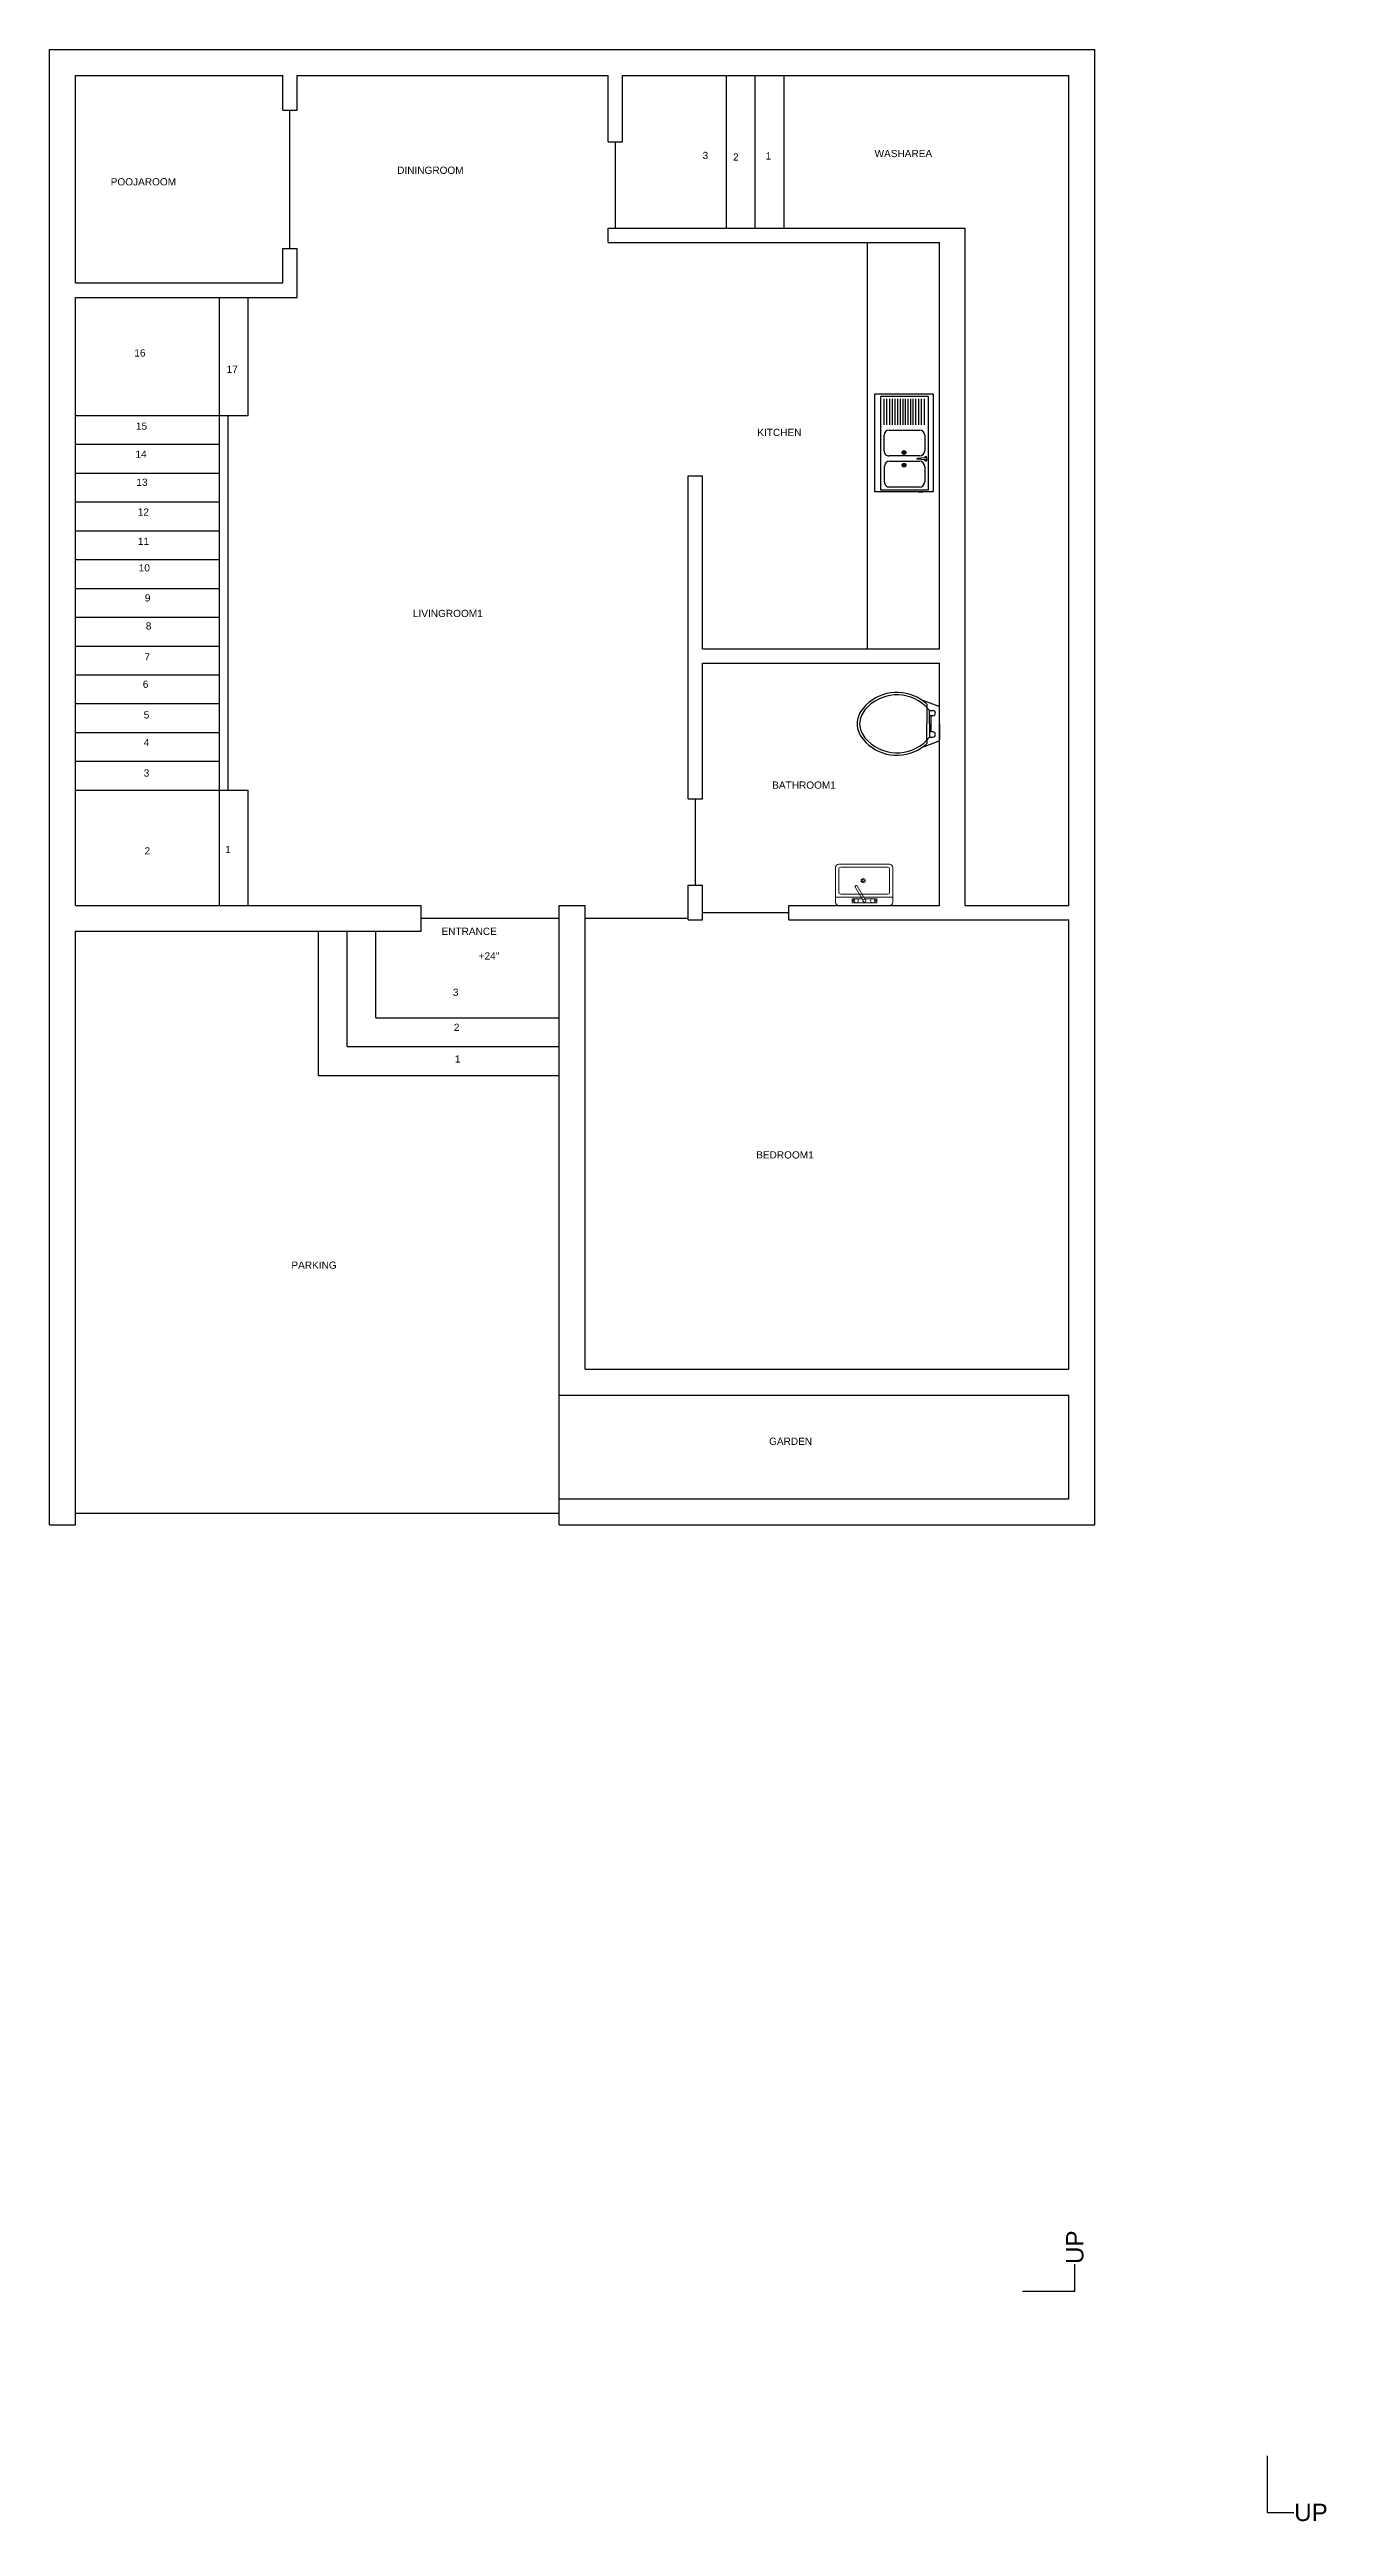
# Model space of a CAD drawing. Header units: feet. Extents: x 0 to 1504, y -348 to 512.
# Drawn here: x 0 to 443, y -348 to 512 of the extents above; entities that cross this region are included whole.
import ezdxf
from ezdxf import colors
from ezdxf.entities.mleader import LeaderData, LeaderLine
from ezdxf.math import Vec2, Vec3

# ---------------------------------------------------------------- set-up
doc = ezdxf.new("R2010")
doc.units = ezdxf.units.FT
doc.header["$MEASUREMENT"] = 0
for name, color, linetype in [('BathRoom1', 7, 'Continuous'), ('BedRoom1', 7, 'Continuous'), ('Boundary', 7, 'Continuous'), ('DiningRoom', 7, 'Continuous'), ('Door2.6fPanel', 7, 'Continuous'), ('Door3fPanel', 7, 'Continuous'), ('Door4fPanel', 7, 'Continuous'), ('Entrance_Staircase', 7, 'Continuous'), ('Garden', 7, 'Continuous'), ('Kitchen', 7, 'Continuous'), ('LivingRoom1', 7, 'Continuous'), ('Main_gate', 7, 'Continuous'), ('Parking', 7, 'Continuous'), ('PoojaRoom', 7, 'Continuous'), ('Sink', 7, 'Continuous'), ('Staircase', 7, 'Continuous'), ('Staircase_innerwall', 7, 'Continuous'), ('Staircase_outertwall', 7, 'Continuous'), ('WashArea', 7, 'Continuous'), ('WashArea_Staircase', 7, 'Continuous'), ('WashBasin', 7, 'Continuous'), ('WC', 7, 'Continuous')]:
    doc.layers.add(name, color=color, linetype=linetype)
doc.styles.get("Standard").update_dxf_attribs({"font": 'arial.ttf'})

msp = doc.modelspace()

# ---------------------------------------------------------------- texts
at = {"layer": 'BathRoom1', "insert": (250.94, 257.98), "char_height": 2.5, "attachment_point": 1}
msp.add_mtext('BATHROOM1', dxfattribs=at)
at = {"layer": 'BedRoom1', "insert": (245.38, 129.64), "char_height": 2.5, "attachment_point": 1}
msp.add_mtext('BEDROOM1', dxfattribs=at)
at = {"layer": 'DiningRoom', "insert": (120.72, 471.36), "char_height": 2.5, "attachment_point": 1}
msp.add_mtext('DININGROOM', dxfattribs=at)
at = {"layer": 'Entrance_Staircase', "char_height": 2.5, "attachment_point": 1}
for s, insert in [('ENTRANCE', (136.12, 207.24)), ("+24''", (149, 198.68)), ('3', (140.06, 186.07)), ('2', (140.39, 173.92)), ('1', (140.74, 162.94))]:
    msp.add_mtext(s, dxfattribs=dict(at, insert=insert))
at = {"layer": 'Garden', "insert": (249.86, 30.24), "char_height": 2.5, "attachment_point": 1}
msp.add_mtext('GARDEN', dxfattribs=at)
at = {"layer": 'Kitchen', "insert": (245.78, 380.38), "char_height": 2.5, "attachment_point": 1}
msp.add_mtext('KITCHEN ', dxfattribs=at)
at = {"layer": 'LivingRoom1', "insert": (126.19, 317.56), "char_height": 2.5, "attachment_point": 1}
msp.add_mtext('LIVINGROOM1', dxfattribs=at)
at = {"layer": 'Parking', "insert": (83.99, 91.39), "char_height": 2.5, "attachment_point": 1}
msp.add_mtext('PARKING', dxfattribs=at)
at = {"layer": 'PoojaRoom', "insert": (21.25, 467.35), "char_height": 2.5, "attachment_point": 1}
msp.add_mtext('POOJAROOM', dxfattribs=at)
at = {"layer": 'Staircase', "char_height": 2.5, "attachment_point": 1}
for s, insert in [('16', (29.46, 407.96)), ('17', (61.5, 402.28)), ('15', (30.01, 382.56)), ('14', (29.85, 372.84)), ('13', (30.17, 363.08)), ('12', (30.66, 352.75)), ('11', (30.66, 342.59)), ('10', (30.97, 333.36)), ('9', (33.11, 322.93)), ('8', (33.44, 313.21)), ('7', (32.95, 302.49)), ('6', (32.39, 292.99)), ('5', (32.71, 282.35)), ('4', (32.71, 272.77)), ('3', (32.71, 262.18)), ('2', (32.99, 235.15)), ('1', (61.01, 235.63))]:
    msp.add_mtext(s, dxfattribs=dict(at, insert=insert))
at = {"layer": 'WashArea', "insert": (286.49, 477.15), "char_height": 2.5, "attachment_point": 1}
msp.add_mtext('WASHAREA', dxfattribs=at)
at = {"layer": 'WashArea_Staircase', "char_height": 2.5, "attachment_point": 1}
for s, insert in [('3', (226.77, 476.5)), ('2', (237.34, 475.97)), ('1', (248.69, 476.32))]:
    msp.add_mtext(s, dxfattribs=dict(at, insert=insert))

# ---------------------------------------------------------------- blocks, each defined once
blk = doc.blocks.new('WashBasin')
at = {"color": 0, "lineweight": 0}
for p, q in [((-8.84, 0), (8.84, 0)), ((-9.91, -13.21), (-9.91, -1.07)), ((-9.91, -2.86), (9.91, -2.86)), ((-8.84, -12.49), (-8.84, -4.64)), ((-8.12, -3.93), (8.12, -3.93)), ((-4.38, -2.31), (-4.38, -0.88)), ((-4.38, -0.88), (4.19, -0.88)), ((-0.1, -2.31), (-4.38, -2.31)), ((-4.02, -1.42), (-4.02, -1.78)), ((-3.62, -1.42), (-4.02, -1.42)), ((-4.02, -1.78), (-3.62, -1.78)), ((-0.2, -2.13), (2.45, -6.72)), ((3.07, -6.37), (0.42, -1.77)), ((4.19, -2.31), (0.73, -2.31)), ((3.43, -1.42), (3.83, -1.42)), ((3.83, -1.78), (3.43, -1.78)), ((3.83, -1.42), (3.83, -1.78)), ((4.19, -0.88), (4.19, -2.31)), ((8.84, -4.64), (8.84, -12.49)), ((9.91, -1.07), (9.91, -13.21)), ((8.84, -14.28), (-8.84, -14.28)), ((8.12, -13.21), (-8.12, -13.21))]:
    blk.add_line(p, q, dxfattribs=at)
for centre, radius in [((-2.95, -1.6), 0.714), ((-0.1, -1.6), 0.535), ((0.33, -8.57), 0.714), ((0.33, -8.57), 0.357), ((2.76, -1.6), 0.714)]:
    blk.add_circle(centre, radius, dxfattribs=at)
for centre, radius, start, end in [((-8.84, -1.07), 1.07, 90, 180), ((8.84, -1.07), 1.07, 0, 90), ((-8.12, -4.64), 0.714, 90, 180), ((2.76, -6.54), 0.357, 210, 30), ((8.12, -4.64), 0.714, 0, 90), ((-8.84, -13.21), 1.07, 180, 270), ((-8.12, -12.49), 0.714, 180, 270), ((8.12, -12.49), 0.714, 270, 0), ((8.84, -13.21), 1.07, 270, 0)]:
    blk.add_arc(centre, radius, start, end, dxfattribs=at)
blk = doc.blocks.new('Sink')
at = {"color": 0}
for p, q in [((0, 20.24), (33.82, 20.24)), ((0, 20.24), (0, 0)), ((0.72, 18.64), (0.72, 2)), ((33.1, 18.64), (0.72, 18.64)), ((10.61, 17.27), (1.62, 17.27)), ((14.21, 17.33), (19.61, 17.33)), ((22.09, 18.05), (22.08, 17.34)), ((22.08, 17.34), (22.27, 14.83)), ((22.74, 18.05), (22.09, 18.05)), ((22.74, 17.34), (22.54, 14.83)), ((22.74, 18.05), (22.74, 17.34)), ((25.01, 17.33), (30.4, 17.33)), ((33.1, 2), (33.1, 18.64)), ((33.82, 20.24), (33.82, 0)), ((10.61, 16.27), (1.62, 16.27)), ((10.61, 15.27), (1.62, 15.27)), ((10.61, 14.27), (1.62, 14.27)), ((10.61, 13.27), (1.62, 13.27)), ((1.62, 12.37), (10.61, 12.37)), ((1.62, 11.47), (10.61, 11.47)), ((1.62, 10.57), (10.61, 10.57)), ((1.62, 9.68), (10.61, 9.68)), ((1.62, 8.78), (10.61, 8.78)), ((12.41, 5.03), (12.41, 15.53)), ((19.7, 10.31), (20.12, 10.12)), ((19.75, 10.42), (20.17, 10.23)), ((19.92, 9.7), (20.12, 10.12)), ((20.04, 9.64), (20.23, 10.07)), ((20.17, 10.23), (20.36, 10.65)), ((20.23, 10.07), (20.65, 9.87)), ((20.28, 10.18), (20.47, 10.59)), ((20.28, 10.18), (20.7, 9.98)), ((21.41, 15.53), (21.41, 5.03)), ((22.27, 14.83), (22.3, 14.7)), ((22.3, 14.7), (22.36, 14.64)), ((22.36, 14.64), (22.41, 14.62)), ((22.45, 14.64), (22.41, 14.62)), ((22.51, 14.7), (22.45, 14.64)), ((22.54, 14.83), (22.51, 14.7)), ((23.21, 5.12), (23.21, 15.53)), ((24.11, 10.31), (24.53, 10.12)), ((24.16, 10.42), (24.58, 10.23)), ((24.34, 9.7), (24.53, 10.12)), ((24.45, 9.64), (24.64, 10.07)), ((24.58, 10.23), (24.77, 10.65)), ((24.64, 10.07), (25.06, 9.87)), ((24.7, 10.18), (24.89, 10.59)), ((24.7, 10.18), (25.12, 9.98)), ((32.2, 15.53), (32.2, 5.12)), ((33.82, 15.07), (33.82, 16.67)), ((33.82, 0), (0, 0)), ((0.72, 2), (33.1, 2)), ((1.62, 7.88), (10.61, 7.88)), ((1.62, 6.98), (10.61, 6.98)), ((1.62, 6.08), (10.61, 6.08)), ((1.62, 5.08), (10.61, 5.08)), ((1.62, 5.08), (10.61, 5.08)), ((1.62, 4.08), (10.61, 4.08)), ((1.62, 3.08), (10.61, 3.08)), ((19.61, 3.23), (14.21, 3.23)), ((30.4, 3.32), (25.01, 3.32))]:
    blk.add_line(p, q, dxfattribs=at)
for points in [[(21.83, 17.38, 0.17747), (21.88, 17.4, 0.103681), (21.94, 17.48, 0.06385), (21.97, 17.57, 0.050025), (21.98, 17.7, 0.050025), (21.97, 17.83, 0.06385), (21.93, 17.92, 0.103681), (21.88, 18, 0.17747), (21.82, 18.01, 0.17747), (21.77, 18, 0.103681), (21.72, 17.92, 0.06385), (21.68, 17.83, 0.050025), (21.67, 17.7, 0.050025), (21.69, 17.57, 0.06385), (21.72, 17.47, 0.103681), (21.78, 17.4, 0.17747)], [(23, 17.39, -0.17747), (22.95, 17.41, -0.103681), (22.89, 17.48, -0.06385), (22.86, 17.58, -0.050025), (22.84, 17.71, -0.050025), (22.86, 17.83, -0.06385), (22.89, 17.93, -0.103681), (22.94, 18, -0.17747), (23, 18.02, -0.17747), (23.05, 18, -0.103681), (23.11, 17.93, -0.06385), (23.14, 17.83, -0.050025), (23.15, 17.71, -0.050025), (23.14, 17.58, -0.06385), (23.11, 17.48, -0.103681), (23.05, 17.41, -0.17747)]]:
    blk.add_lwpolyline(points, format="xyb", close=True, dxfattribs=at)
for points in [[(21.91, 17.96), (22.12, 17.93)], [(22.11, 17.5), (21.91, 17.44)], [(22.91, 17.96), (22.71, 17.93)], [(22.72, 17.5), (22.92, 17.44)]]:
    blk.add_lwpolyline(points, dxfattribs=at)
for centre, radius in [((20.2, 10.15), 0.648), ((20.2, 10.15), 0.53), ((24.61, 10.15), 0.648), ((24.61, 10.15), 0.53)]:
    blk.add_circle(centre, radius, dxfattribs=at)
for centre, start, end in [((14.21, 15.53), 90, 180), ((19.61, 15.53), 0, 90), ((25.01, 15.53), 90, 180), ((30.4, 15.53), 0, 90), ((14.21, 5.03), 180, 270), ((19.61, 5.03), 270, 0), ((25.01, 5.12), 180, 270), ((30.4, 5.12), 270, 0)]:
    blk.add_arc(centre, 1.8, start, end, dxfattribs=at)
blk = doc.blocks.new('Toilet sheet')
at = {"layer": 'WC'}
for p, q in [((0, 0), (-5.46, 0)), ((0, 0), (5.46, 0)), ((-6.13, -0.46), (-8.37, -6.29)), ((-6.82, -4.33), (-5.62, -4.33)), ((-5.62, -4.33), (0, -4.33)), ((-4.64, -3.46), (-4.64, -2.26)), ((0, -3.46), (-4.64, -3.46)), ((-2.81, -2.26), (-2.81, -2.89)), ((2.81, -2.89), (-2.81, -2.89)), ((-2.81, -2.89), (-2.81, -3.46)), ((0, -3.46), (4.64, -3.46)), ((5.62, -4.33), (0, -4.33)), ((2.81, -2.26), (2.81, -2.89)), ((2.81, -2.89), (2.81, -3.46)), ((4.64, -3.46), (4.64, -2.26)), ((5.62, -4.33), (6.82, -4.33)), ((6.13, -0.46), (8.37, -6.29))]:
    blk.add_line(p, q, dxfattribs=at)
for centre, radius, start, end in [((-5.46, -0.72), 0.716, 90, 158.95862), ((5.46, -0.72), 0.716, 21.04138, 90), ((4.36, -14.74), 15.28, 146.4185, 230.42938), ((4.36, -14.74), 14.42, 137.04176, 230.42938), ((4.36, -14.74), 15.28, 137.04176, 146.4185), ((4.36, -14.74), 14.42, 133.7957, 137.04176), ((4.36, -14.74), 14.42, 128.59147, 133.7957), ((-3.72, -2.26), 0.911, 0, 180), ((3.72, -2.26), 0.911, 0, 180), ((-4.36, -14.74), 14.42, 46.2043, 51.40853), ((-4.36, -14.74), 14.42, 309.57062, 46.2043), ((-4.36, -14.74), 15.28, 309.57062, 33.5815), ((-4.36, -14.74), 15.28, 33.5815, 42.95824), ((0.37, -19.56), 9.02, 230.42938, 267.62402), ((0.37, -19.56), 8.16, 230.42938, 267.37533), ((-0.37, -19.56), 8.16, 272.62467, 309.57062), ((-0.37, -19.56), 9.02, 272.37598, 309.57062)]:
    blk.add_arc(centre, radius, start, end, dxfattribs=at)

# ---------------------------------------------------------------- linework, layer by layer
at = {"layer": 'BathRoom1'}
for p, q in [((226.77, 299), (309, 299)), ((226.77, 252), (226.77, 299)), ((309, 215), (309, 299)), ((221.77, 252), (226.77, 252)), ((221.77, 222), (226.77, 222)), ((226.77, 210), (226.77, 222)), ((256.77, 215), (309, 215))]:
    msp.add_line(p, q, dxfattribs=at)
at = {"layer": 'BedRoom1'}
for p, q in [((186, 54), (186, 215)), ((256.77, 210), (256.77, 215)), ((221.77, 210), (226.77, 210)), ((256.77, 210), (354, 210)), ((354, 54), (354, 210)), ((186, 54), (354, 54))]:
    msp.add_line(p, q, dxfattribs=at)
at = {"layer": 'Boundary'}
for p, q in [((0, 512), (363, 512)), ((0, 0), (0, 512)), ((363, 0), (363, 512)), ((0, 0), (9, 0)), ((177, 0), (363, 0))]:
    msp.add_line(p, q, dxfattribs=at)
at = {"layer": 'DiningRoom'}
for p, q in [((86, 491), (86, 503)), ((86, 503), (194, 503)), ((194, 480), (194, 503)), ((194, 445), (194, 450)), ((86, 426), (86, 443))]:
    msp.add_line(p, q, dxfattribs=at)
at = {"layer": 'Door2.6fPanel'}
for p, q in [((196.5, 450), (196.5, 480)), ((224.27, 222), (224.27, 252)), ((226.77, 212.5), (256.77, 212.5))]:
    msp.add_line(p, q, dxfattribs=at)
at = {"layer": 'Door3fPanel'}
msp.add_line((186, 210.5), (221.77, 210.5), dxfattribs=at)
at = {"layer": 'Door4fPanel'}
for p, q in [((83.5, 443), (83.5, 491)), ((129, 210.5), (177, 210.5))]:
    msp.add_line(p, q, dxfattribs=at)
at = {"layer": 'Entrance_Staircase'}
for p, q in [((129, 206), (129, 215)), ((177, 215), (186, 215)), ((93.35, 156), (93.35, 206)), ((103.35, 166), (103.35, 206)), ((113.35, 176), (113.35, 206)), ((113.35, 176), (177, 176)), ((103.35, 166), (177, 166)), ((93.35, 156), (177, 156))]:
    msp.add_line(p, q, dxfattribs=at)
at = {"layer": 'Garden'}
for p, q in [((177, 45), (354, 45)), ((354, 9), (354, 45)), ((177, 9), (354, 9))]:
    msp.add_line(p, q, dxfattribs=at)
at = {"layer": 'Kitchen'}
for p, q in [((194, 445), (309, 445)), ((284, 304), (284, 445)), ((309, 304), (309, 445)), ((221.77, 364), (226.77, 364)), ((226.77, 304), (226.77, 364)), ((226.77, 304), (309, 304))]:
    msp.add_line(p, q, dxfattribs=at)
at = {"layer": 'LivingRoom1'}
for p, q in [((221.77, 252), (221.77, 364)), ((221.77, 210), (221.77, 222))]:
    msp.add_line(p, q, dxfattribs=at)
at = {"layer": 'Main_gate'}
msp.add_line((9, 4), (177, 4), dxfattribs=at)
at = {"layer": 'Parking'}
for p, q in [((177, 0), (177, 215)), ((9, 0), (9, 206)), ((9, 206), (129, 206))]:
    msp.add_line(p, q, dxfattribs=at)
at = {"layer": 'PoojaRoom'}
for p, q in [((9, 431), (9, 503)), ((9, 503), (81, 503)), ((81, 491), (81, 503)), ((81, 491), (86, 491)), ((81, 443), (86, 443)), ((81, 431), (81, 443)), ((9, 431), (81, 431))]:
    msp.add_line(p, q, dxfattribs=at)
at = {"layer": 'Staircase'}
for p, q in [((69, 385), (69, 426)), ((9, 385), (69, 385)), ((9, 375), (59, 375)), ((9, 365), (59, 365)), ((9, 355), (59, 355)), ((9, 345), (59, 345)), ((9, 335), (59, 335)), ((9, 325), (59, 325)), ((9, 315), (59, 315)), ((9, 305), (59, 305)), ((9, 295), (59, 295)), ((9, 285), (59, 285)), ((9, 275), (59, 275)), ((9, 265), (59, 265)), ((9, 255), (69, 255)), ((69, 215), (69, 255))]:
    msp.add_line(p, q, dxfattribs=at)
at = {"layer": 'Staircase_innerwall'}
for p, q in [((59, 215), (59, 426)), ((62, 255), (62, 385))]:
    msp.add_line(p, q, dxfattribs=at)
at = {"layer": 'Staircase_outertwall'}
for p, q in [((9, 426), (86, 426)), ((9, 215), (9, 426)), ((9, 215), (129, 215))]:
    msp.add_line(p, q, dxfattribs=at)
at = {"layer": 'WashArea'}
for p, q in [((199, 503), (354, 503)), ((354, 215), (354, 503)), ((194, 450), (318, 450)), ((318, 215), (318, 450)), ((318, 215), (354, 215))]:
    msp.add_line(p, q, dxfattribs=at)
at = {"layer": 'WashArea_Staircase'}
for p, q in [((199, 480), (199, 503)), ((235.07, 450), (235.07, 503)), ((245.07, 450), (245.07, 503)), ((255.07, 450), (255.07, 503)), ((194, 480), (199, 480))]:
    msp.add_line(p, q, dxfattribs=at)

# ---------------------------------------------------------------- block references
at = {"layer": 'Sink', "rotation": 270}
msp.add_blockref('Sink', (286.57, 392.35), dxfattribs=at)
at = {"layer": 'WashBasin', "rotation": 180}
msp.add_blockref('WashBasin', (282.88, 215), dxfattribs=at)
at = {"layer": 'WC', "rotation": 269.9999999999999}
msp.add_blockref('Toilet sheet', (309, 277.99), dxfattribs=at)

msp.set_redraw_order([(e.dxf.handle, doc.entitydb.next_handle()) for e in msp.query("TEXT MTEXT ATTDEF DIMENSION ARC_DIMENSION")])  # texts and dimensions are drawn at this point

# ---------------------------------------------------------------- leaders
at = {"layer": 'Entrance_Staircase'}
ml = msp.add_multileader_mtext('Standard', dxfattribs=at)
ml.set_content('UP', color=256)
ml.set_leader_properties()
ml.build(insert=Vec2(0, 0))
ml.multileader.update_dxf_attribs({"dogleg_length": 0.36, "arrow_head_size": 0.18})
ctx = ml.context
ctx.base_point, ctx.char_height, ctx.arrow_head_size, ctx.landing_gap_size, ctx.plane_origin = Vec3(432.12, -342.78), 6, 0.18, 0.09, Vec3(422.76, -333.39)
notes = []
notes.append((ctx, [(0, (1, 1, 0), (422.76, -342.78), (1, 0), 9.36, [(0, [(422.76, -322.88)], 0, [])])]))
ctx.mtext.insert, ctx.mtext.flow_direction = Vec3(432.21, -339.73), 5
at = {"layer": 'Staircase'}
ml = msp.add_multileader_mtext('Standard', dxfattribs=at)
ml.set_content('UP', color=256)
ml.set_leader_properties()
ml.build(insert=Vec2(0, 0))
ml.multileader.update_dxf_attribs({"dogleg_length": 0.36, "arrow_head_size": 0.18})
ctx = ml.context
ctx.base_point, ctx.char_height, ctx.arrow_head_size, ctx.landing_gap_size, ctx.plane_origin, ctx.plane_x_axis, ctx.plane_y_axis = Vec3(356.05, -256.61), 6, 0.18, 0.09, Vec3(346.66, -265.97), Vec3(0, 1), Vec3(-1, 0)
notes.append((ctx, [(0, (1, 1, 0), (356.05, -265.97), (0, 1), 9.36, [(0, [(337.68, -265.97)], 0, [])])]))
ctx.mtext.insert, ctx.mtext.text_direction, ctx.mtext.rotation, ctx.mtext.flow_direction = Vec3(353, -256.52), Vec3(0, 1), 1.570796, 5
for ctx, leaders in notes:
    for number, flags, end, landing, length, lines in leaders:
        leader = LeaderData()
        leader.index, (leader.has_last_leader_line, leader.has_dogleg_vector, leader.attachment_direction) = number, flags
        leader.last_leader_point, leader.dogleg_vector, leader.dogleg_length = Vec3(end), Vec3(landing), length
        for number, points, colour, breaks in lines:
            line = LeaderLine()
            line.index, line.vertices, line.color, line.breaks = number, Vec3.list(points), colors.encode_raw_color(colour), breaks
            leader.lines.append(line)
        ctx.leaders.append(leader)

doc.saveas('drawing.dxf')
